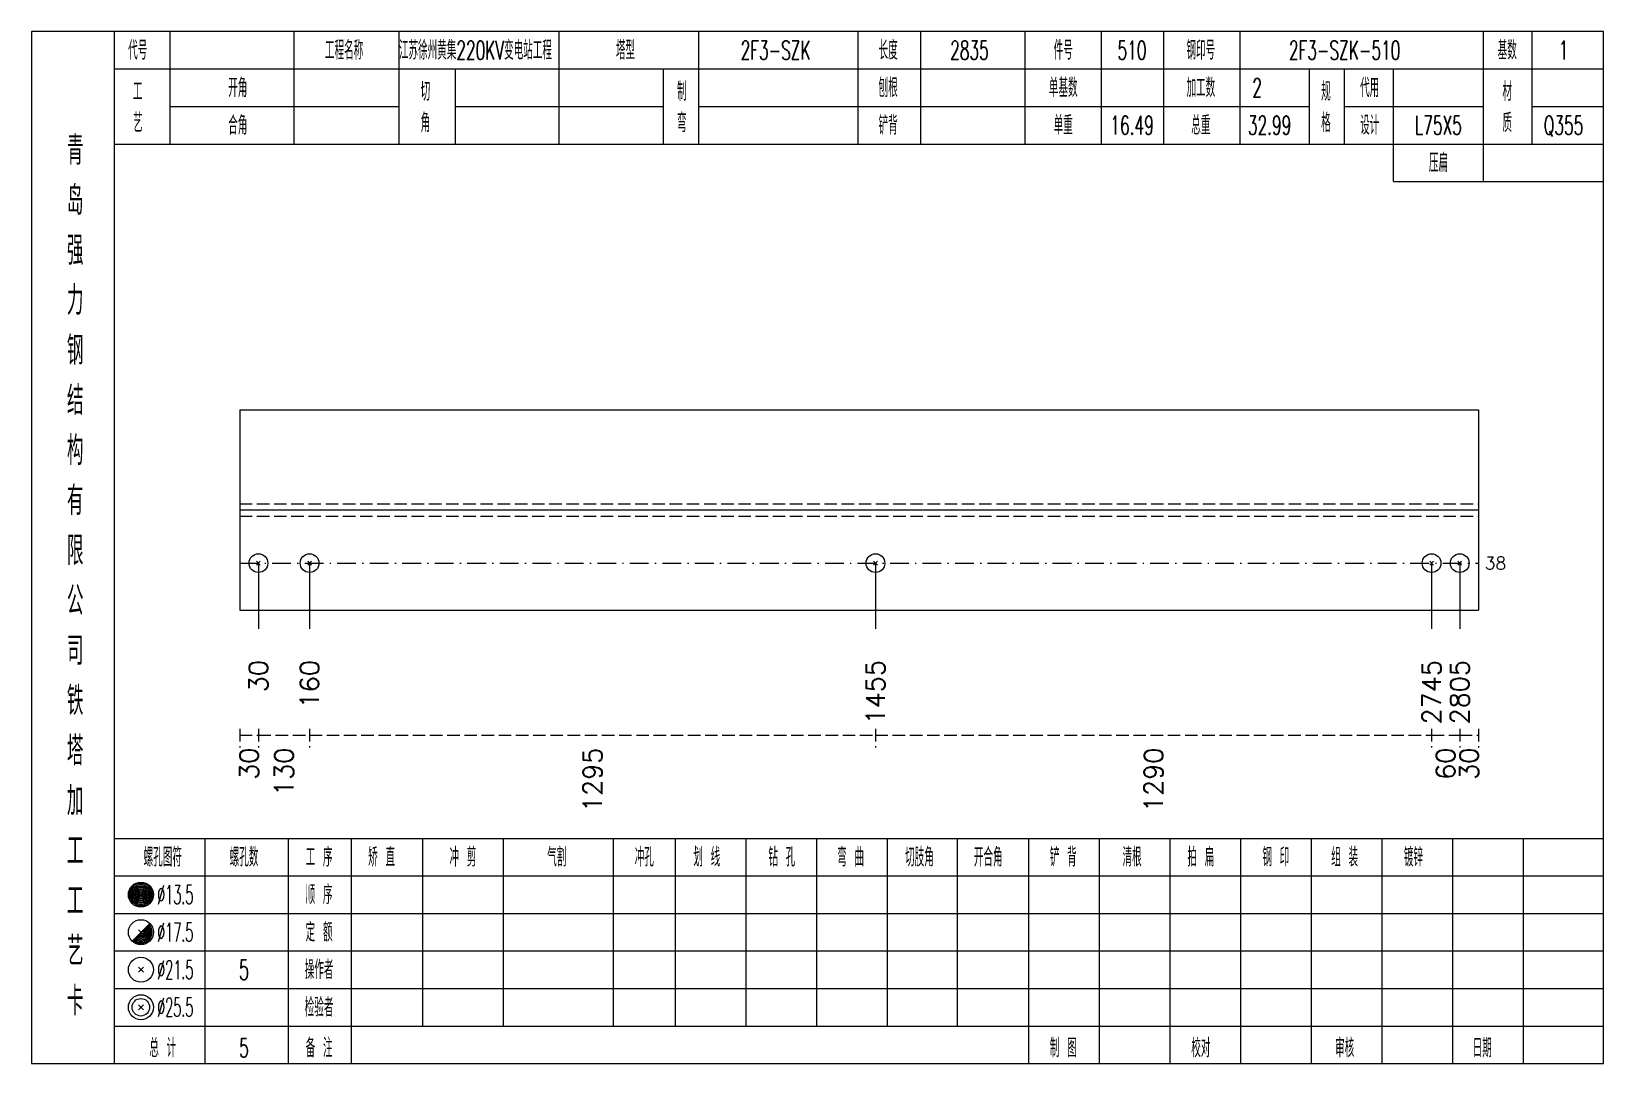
# Model space of a CAD drawing. Extents: x 0 to 4623, y -1159 to 4890.
# Drawn here: x 3114 to 3365.4, y 2475 to 2640 of the extents above; entities that cross this region are included whole.
import ezdxf
from ezdxf.enums import TextEntityAlignment as Align

# ---------------------------------------------------------------- set-up
doc = ezdxf.new("R2010")
doc.units = 0
doc.header["$MEASUREMENT"] = 0
doc.linetypes.add('一点画线', pattern=[5.2, 3, -1, 0.2, -1])
doc.linetypes.add('虚线', pattern=[2.75, 2, -0.75])
doc.layers.get('0').update_dxf_attribs({"linetype": 'CONTINUOUS', "lineweight": 25})
for name, color, linetype, lineweight in [('1', 7, 'CONTINUOUS', 25), ('4', 7, 'CONTINUOUS', 25), ('5', 7, 'CONTINUOUS', 25)]:
    doc.layers.add(name, color=color, linetype=linetype, lineweight=lineweight)
doc.styles.get("Standard").update_dxf_attribs({"font": 'simplex.shx', "width": 0.7, "height": 3, "bigfont": 'gbhzfs.shx'})

msp = doc.modelspace()

# ---------------------------------------------------------------- texts
at = {"color": 7, "linetype": 'Continuous', "lineweight": 13}
msp.add_text('38', height=2, dxfattribs=at).set_placement((3346.4, 2555), align=Align.MIDDLE_LEFT)
at = {"color": 8, "linetype": 'Continuous', "lineweight": 9}
for s, p in [('30', (3148.8, 2525.5)), ('130', (3154.39, 2525.5)), ('1295', (3203.725, 2525.5)), ('1290', (3293.435, 2525.5)), ('60', (3340.15, 2525.5)), ('30', (3343.9, 2525.5))]:
    msp.add_text(s, height=3, rotation=90, dxfattribs=at).set_placement(p, align=Align.MIDDLE_RIGHT)
at = {"layer": '1', "color": 7, "linetype": 'Continuous', "lineweight": 13}
for s, p in [('30', (3150.3, 2539.5)), ('160', (3158.48, 2539.5)), ('1455', (3248.97, 2539.5)), ('2745', (3337.9, 2539.5)), ('2805', (3342.4, 2539.5))]:
    msp.add_text(s, height=3, rotation=90, dxfattribs=at).set_placement(p, align=Align.MIDDLE_RIGHT)
at = {"layer": '4', "color": 1, "linetype": 'Continuous', "lineweight": 13}
for s, height, width, p in [('代号', 3, 0.6, (3131, 2637)), ('工程名称', 3, 0.6, (3164, 2637)), ('江苏徐州黄集220KV变电站工程', 3, 0.6, (3185, 2637)), ('塔型', 3, 0.6, (3209, 2637)), ('2F3-SZK', 3, 0.6, (3233, 2637)), ('长度', 3, 0.6, (3251, 2637)), ('2835', 3, 0.6, (3264, 2637)), ('件号', 3, 0.6, (3279, 2637)), ('510', 3, 0.6, (3290, 2637)), ('钢印号', 3, 0.6, (3301, 2637)), ('2F3-SZK-510', 3, 0.6, (3324, 2637)), ('基数', 3, 0.6, (3350, 2637)), ('1', 3, 0.6, (3359, 2637)), ('开角', 3, 0.6, (3147, 2631)), ('制', 3, 0.6, (3218, 2630.4)), ('刨根', 3, 0.6, (3251, 2631)), ('单基数', 3, 0.6, (3279, 2631)), ('加工数', 3, 0.6, (3301, 2631)), ('2', 3, 0.6, (3310, 2631)), ('规', 3, 0.6, (3321, 2630.4)), ('代用', 3, 0.6, (3328, 2631)), ('材', 3, 0.6, (3350, 2630.4)), ('工', 3, 0.6, (3131, 2630.4)), ('切', 3, 0.6, (3177, 2630.4)), ('艺', 3, 0.6, (3131, 2625.4)), ('角', 3, 0.6, (3177, 2625.4)), ('弯', 3, 0.6, (3218, 2625.4)), ('格', 3, 0.6, (3321, 2625.4)), ('质', 3, 0.6, (3350, 2625.4)), ('合角', 3, 0.6, (3147, 2625)), ('铲背', 3, 0.6, (3251, 2625)), ('单重', 3, 0.6, (3279, 2625)), ('16.49', 3, 0.6, (3290, 2625)), ('总重', 3, 0.6, (3301, 2625)), ('32.99', 3, 0.6, (3312, 2625)), ('设计', 3, 0.6, (3328, 2625)), ('L75X5', 3, 0.6, (3339, 2625)), ('Q355', 3, 0.6, (3359, 2625)), ('青', 4.6, 0.8, (3121, 2621)), ('压扁', 3, 0.6, (3339, 2619)), ('岛', 4.6, 0.8, (3121, 2613)), ('强', 4.6, 0.8, (3121, 2605)), ('力', 4.6, 0.8, (3121, 2597)), ('钢', 4.6, 0.8, (3121, 2589)), ('结', 4.6, 0.8, (3121, 2581)), ('构', 4.6, 0.8, (3121, 2573)), ('有', 4.6, 0.8, (3121, 2565)), ('限', 4.6, 0.8, (3121, 2557)), ('公', 4.6, 0.8, (3121, 2549)), ('司', 4.6, 0.8, (3121, 2541)), ('铁', 4.6, 0.8, (3121, 2533)), ('塔', 4.6, 0.8, (3121, 2525)), ('加', 4.6, 0.8, (3121, 2517)), ('工', 4.6, 0.8, (3121, 2509)), ('螺孔图符', 3, 0.6, (3135, 2508)), ('螺孔数', 3, 0.6, (3148, 2508)), ('工 序', 3, 0.6, (3160, 2508)), ('矫 直', 3, 0.6, (3170, 2508)), ('冲 剪', 3, 0.6, (3183, 2508)), ('气割', 3, 0.6, (3198, 2508)), ('冲孔', 3, 0.6, (3212, 2508)), ('划 线', 3, 0.6, (3222, 2508)), ('钻 孔', 3, 0.6, (3234, 2508)), ('弯 曲', 3, 0.6, (3245, 2508)), ('切肢角', 3, 0.6, (3256, 2508)), ('开合角', 3, 0.6, (3267, 2508)), ('铲 背', 3, 0.6, (3279, 2508)), ('清根', 3, 0.6, (3290, 2508)), ('拍 扁', 3, 0.6, (3301, 2508)), ('钢 印', 3, 0.6, (3313, 2508)), ('组 装', 3, 0.6, (3324, 2508)), ('镀锌', 3, 0.6, (3335, 2508)), ('工', 4.6, 0.8, (3121, 2501)), ('%%C13.5', 3, 0.5, (3137, 2502)), ('顺 序', 3, 0.6, (3160, 2502)), ('%%C17.5', 3, 0.5, (3137, 2496)), ('定 额', 3, 0.6, (3160, 2496)), ('艺', 4.6, 0.8, (3121, 2493)), ('%%C21.5', 3, 0.5, (3137, 2490)), ('5', 3.2, 0.6, (3148, 2490)), ('操作者', 3, 0.6, (3160, 2490)), ('卡', 4.6, 0.8, (3121, 2485)), ('%%C25.5', 3, 0.5, (3137, 2484)), ('检验者', 3, 0.6, (3160, 2484)), ('总 计', 3, 0.6, (3135, 2477.5)), ('5', 3, 0.6, (3148, 2477.5)), ('备 注', 3, 0.6, (3160, 2477.5)), ('制 图', 3, 0.6, (3279, 2477.5)), ('校对', 3, 0.6, (3301, 2477.5)), ('审核', 3, 0.6, (3324, 2477.5)), ('日期', 3, 0.6, (3346, 2477.5))]:
    msp.add_text(s, height=height, dxfattribs=dict(at, width=width)).set_placement(p, align=Align.MIDDLE_CENTER)

# ---------------------------------------------------------------- blocks, each defined once
blk = doc.blocks.new('孔21.5')
at = {"layer": '5', "color": 7, "linetype": 'Continuous', "lineweight": 13}
for p, q in [((-0.2, -0.2), (0.2, 0.2)), ((-0.2, 0.2), (0.2, -0.2))]:
    blk.add_line(p, q, dxfattribs=at)
blk.add_circle((0, 0), 1, dxfattribs=at)

# ---------------------------------------------------------------- linework, layer by layer
at = {"color": 7, "linetype": 'Continuous', "lineweight": 18}
for p, q in [((3147.3, 2579.5), (3147.3, 2547.5)), ((3147.3, 2579.5), (3345.4, 2579.5)), ((3345.4, 2579.5), (3345.4, 2547.5)), ((3147.3, 2563.5), (3345.4, 2563.5))]:
    msp.add_line(p, q, dxfattribs=at)
at = {"color": 1, "linetype": '虚线', "lineweight": 18}
for p, q in [((3147.3, 2564.5), (3345.4, 2564.5)), ((3147.3, 2562.5), (3345.4, 2562.5))]:
    msp.add_line(p, q, dxfattribs=at)
at = {"color": 3, "linetype": '一点画线', "lineweight": 13}
msp.add_line((3147.3, 2555), (3345.4, 2555), dxfattribs=at)
at = {"color": 7, "linetype": 'Continuous', "lineweight": 13}
for p, q in [((3150.3, 2555), (3150.3, 2544.5)), ((3158.48, 2555), (3158.48, 2544.5)), ((3248.97, 2555), (3248.97, 2544.5)), ((3337.9, 2555), (3337.9, 2544.5)), ((3342.4, 2555), (3342.4, 2544.5))]:
    msp.add_line(p, q, dxfattribs=at)
at = {"color": 8, "linetype": '虚线', "lineweight": 9}
for p, q in [((3147.3, 2528.5), (3147.3, 2525.5)), ((3147.3, 2527.5), (3150.3, 2527.5)), ((3150.3, 2528.5), (3150.3, 2525.5)), ((3150.3, 2528.5), (3150.3, 2525.5)), ((3150.3, 2527.5), (3158.48, 2527.5)), ((3158.48, 2528.5), (3158.48, 2525.5)), ((3158.48, 2528.5), (3158.48, 2525.5)), ((3158.48, 2527.5), (3248.97, 2527.5)), ((3248.97, 2528.5), (3248.97, 2525.5)), ((3248.97, 2528.5), (3248.97, 2525.5)), ((3248.97, 2527.5), (3337.9, 2527.5)), ((3337.9, 2528.5), (3337.9, 2525.5)), ((3337.9, 2528.5), (3337.9, 2525.5)), ((3337.9, 2527.5), (3342.4, 2527.5)), ((3342.4, 2528.5), (3342.4, 2525.5)), ((3342.4, 2528.5), (3342.4, 2525.5)), ((3342.4, 2527.5), (3345.4, 2527.5)), ((3345.4, 2528.5), (3345.4, 2525.5))]:
    msp.add_line(p, q, dxfattribs=at)
at = {"layer": '1', "color": 7, "linetype": 'Continuous', "lineweight": 18}
msp.add_line((3147.3, 2547.5), (3345.4, 2547.5), dxfattribs=at)
at = {"layer": '4', "color": 1, "linetype": 'Continuous', "lineweight": 18}
for p, q in [((3127.3, 2475), (3127.3, 2640)), ((3136.2, 2622), (3136.2, 2640)), ((3156, 2622), (3156, 2640)), ((3172.8, 2622), (3172.8, 2640)), ((3198.4, 2622), (3198.4, 2640)), ((3220.7, 2622), (3220.7, 2640)), ((3246.2, 2622), (3246.2, 2640)), ((3256.2, 2622), (3256.2, 2640)), ((3272.9, 2622), (3272.9, 2640)), ((3285.1, 2622), (3285.1, 2640)), ((3295.1, 2622), (3295.1, 2640)), ((3307.3, 2622), (3307.3, 2640)), ((3346.2, 2616), (3346.2, 2640)), ((3354, 2622), (3354, 2640)), ((3127.3, 2634), (3365.4, 2634)), ((3181.8, 2622), (3181.8, 2634)), ((3215.1, 2622), (3215.1, 2634)), ((3318.4, 2622), (3318.4, 2634)), ((3324, 2622), (3324, 2634)), ((3331.8, 2616), (3331.8, 2634)), ((3136.2, 2628), (3172.8, 2628)), ((3181.8, 2628), (3215.1, 2628)), ((3220.7, 2628), (3318.4, 2628)), ((3324, 2628), (3346.2, 2628)), ((3354, 2628), (3365.4, 2628)), ((3127.3, 2622), (3365.4, 2622)), ((3331.8, 2616), (3365.4, 2616)), ((3127.3, 2511), (3365.4, 2511)), ((3141.8, 2475), (3141.8, 2511)), ((3155.1, 2475), (3155.1, 2511)), ((3165.2, 2475), (3165.2, 2511)), ((3176.6, 2481), (3176.6, 2511)), ((3189.5, 2481), (3189.5, 2511)), ((3207.1, 2481), (3207.1, 2511)), ((3217, 2481), (3217, 2511)), ((3228.3, 2481), (3228.3, 2511)), ((3239.6, 2481), (3239.6, 2511)), ((3250.9, 2481), (3250.9, 2511)), ((3262.1, 2481), (3262.1, 2511)), ((3273.5, 2481), (3273.5, 2511)), ((3284.8, 2481), (3284.8, 2511)), ((3296.1, 2481), (3296.1, 2511)), ((3307.4, 2481), (3307.4, 2511)), ((3318.7, 2481), (3318.7, 2511)), ((3330, 2481), (3330, 2511)), ((3341.3, 2481), (3341.3, 2511)), ((3352.6, 2481), (3352.6, 2511)), ((3127.3, 2505), (3365.4, 2505)), ((3127.3, 2499), (3365.4, 2499)), ((3127.3, 2493), (3365.4, 2493)), ((3127.3, 2487), (3365.4, 2487)), ((3127.3, 2481), (3365.4, 2481)), ((3273.5, 2475), (3273.5, 2481)), ((3284.8, 2475), (3284.8, 2481)), ((3296.1, 2475), (3296.1, 2481)), ((3307.4, 2475), (3307.4, 2481)), ((3318.7, 2475), (3318.7, 2481)), ((3330, 2475), (3330, 2481)), ((3341.3, 2475), (3341.3, 2481)), ((3352.6, 2475), (3352.6, 2481))]:
    msp.add_line(p, q, dxfattribs=at)
at = {"layer": '4', "color": 7, "linetype": 'Continuous', "lineweight": 13}
for p, q in [((3131.3, 2501.8), (3131.7, 2502.2)), ((3131.7, 2501.8), (3131.3, 2502.2)), ((3130.086, 2494.586), (3132.914, 2497.414)), ((3131.1, 2496.4), (3131.9, 2495.6)), ((3131.1, 2489.6), (3131.9, 2490.4)), ((3131.1, 2490.4), (3131.9, 2489.6)), ((3131.1, 2483.6), (3131.9, 2484.4)), ((3131.1, 2484.4), (3131.9, 2483.6))]:
    msp.add_line(p, q, dxfattribs=at)
at = {"layer": '4', "color": 1, "linetype": 'Continuous', "lineweight": 18}
msp.add_lwpolyline([(3114, 2640), (3114, 2475), (3365.4, 2475), (3365.4, 2640)], close=True, dxfattribs=at)
at = {"layer": '4', "color": 7, "linetype": 'Continuous', "lineweight": 13}
for centre, radius in [((3131.5, 2502), 2), ((3131.5, 2502), 1.8), ((3131.5, 2502), 1.6), ((3131.5, 2502), 1.4), ((3131.5, 2502), 1.2), ((3131.5, 2502), 1), ((3131.5, 2502), 0.8), ((3131.5, 2502), 0.6), ((3131.5, 2502), 0.4), ((3131.5, 2502), 0.2), ((3131.5, 2496), 2), ((3131.5, 2490), 2), ((3131.5, 2484), 2), ((3131.5, 2484), 1.4)]:
    msp.add_circle(centre, radius, dxfattribs=at)
for radius in [1.8, 1.6, 1.4, 1.2, 1, 0.8, 0.6, 0.4, 0.2]:
    msp.add_arc((3131.5, 2496), radius, 225, 45, dxfattribs=at)

# ---------------------------------------------------------------- block references
at = {"layer": '1', "color": 7, "linetype": 'Continuous', "lineweight": 13, "xscale": 1.5, "yscale": 1.5, "zscale": 1.5}
for p in [(3150.3, 2555), (3158.48, 2555), (3248.97, 2555), (3337.9, 2555), (3342.4, 2555)]:
    msp.add_blockref('孔21.5', p, dxfattribs=at)

msp.set_redraw_order([(e.dxf.handle, doc.entitydb.next_handle()) for e in msp.query("TEXT MTEXT ATTDEF DIMENSION ARC_DIMENSION")])  # texts and dimensions are drawn at this point

doc.saveas('drawing.dxf')
